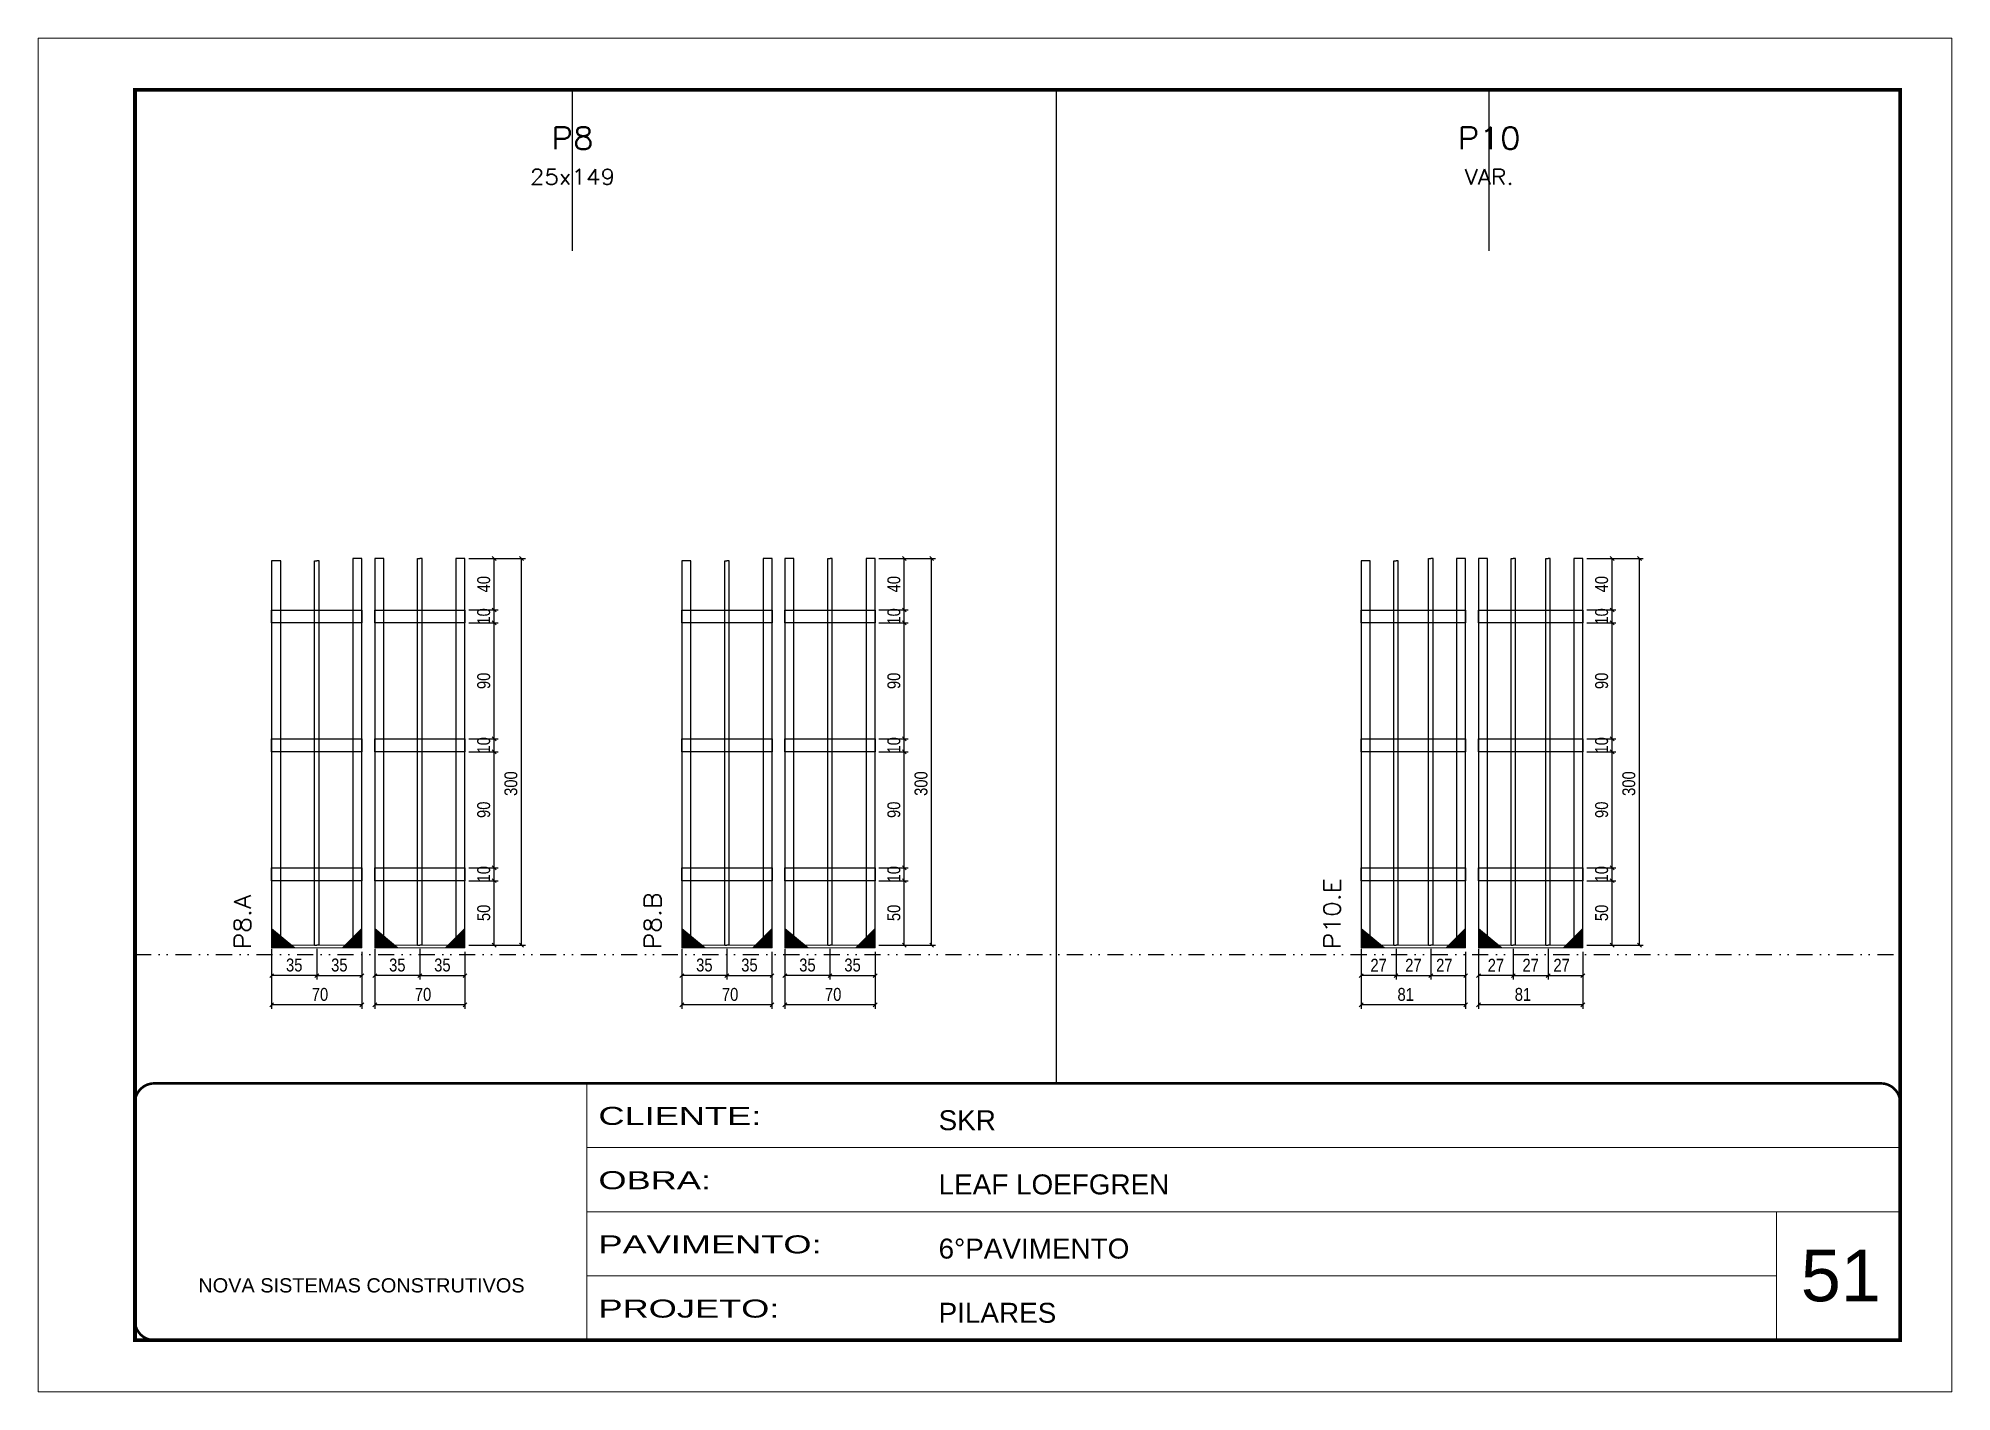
# Model space of a CAD drawing. Extents: x 14400 to 27878, y -21631 to 6985.
# Drawn here: x 17583 to 19068, y -7848 to -6798 of the extents above; entities that cross this region are included whole.
import ezdxf
from ezdxf.enums import TextEntityAlignment as Align

# ---------------------------------------------------------------- set-up
doc = ezdxf.new("R2010")
doc.units = 0
for name, pattern in [('CONTINUO', [0]), ('DASHED', [0.75, 0.5, -0.25]), ('DIVIDE2', [0.625, 0.25, -0.125, 0, -0.125, 0, -0.125]), ('HIDDEN', [0.375, 0.25, -0.125])]:
    doc.linetypes.add(name, pattern=pattern)
for name, color, linetype, lineweight in [('CARIMBO', 255, 'Continuous', 9), ('Folhas', 255, 'Continuous', 9), ('Madeira', 126, 'Continuous', 18), ('Sarr 2.2x7', 40, 'Continuous', 9), ('SARRAFO DE PRESSAO', 251, 'DASHED', 9), ('Texto Seção', 7, 'Continuous', 15)]:
    doc.layers.add(name, color=color, linetype=linetype, lineweight=lineweight)
for name, color, linetype in [('COTA', 241, 'Continuous'), ('Nível', 160, 'Continuous'), ('SARR_2.2x10', 60, 'Continuous'), ('SARR_3.5x7', 81, 'Continuous'), ('SARR_7x7', 40, 'Continuous'), ('Texto de Titulo', 7, 'Continuous'), ('Texto Qtd Sarr', 242, 'Continuous')]:
    doc.layers.add(name, color=color, linetype=linetype)
doc.styles.add('ARIAL', font='arial.ttf')
doc.styles.add('COTA TECNICA', font='techl___.ttf', dxfattribs={"height": 10})
doc.styles.add('REGUA-120', font='ROMANS.shx', dxfattribs={"height": 15})
doc.styles.add('ROMANS', font='romans.shx')
doc.styles.add('Tecnologia', font='')
doc.styles.get('Tecnologia').set_extended_font_data('Forgotten Futurist')
doc.dimstyles.new('PAINEL', dxfattribs={"dimtxt": 10, "dimasz": 3, "dimexe": 3, "dimexo": 3, "dimgap": 3, "dimtad": 1, "dimdec": 1, "dimzin": 12, "dimdsep": 46, "dimtxsty": 'COTA TECNICA', "dimblk1": 'OBLIQUE', "dimblk2": 'OBLIQUE', "dimsah": 1, "dimcen": 0.9, "dimclrd": 4, "dimclre": 4, "dimclrt": 240, "dimadec": 1, "dimazin": 3, "dimtfac": 1, "dimtdec": 1, "dimtmove": 0, "dimatfit": 3, "dimfxl": 1, "dimtolj": 1, "dimtzin": 12, "dimarcsym": 0})

msp = doc.modelspace()

# ---------------------------------------------------------------- texts
at = {"layer": 'CARIMBO', "style": 'ARIAL'}
msp.add_text('51', height=40, dxfattribs=at).set_placement((18951.33, -7778.03))
at = {"layer": 'Texto Seção', "style": 'REGUA-120', "width": 1.1}
for s, p in [('P10.E', (18594.05, -7505)), ('P8.A', (17748.46, -7505)), ('P8.B', (18066.78, -7505))]:
    msp.add_text(s, height=13, rotation=90, dxfattribs=at).set_placement(p)

# ---------------------------------------------------------------- blocks, each defined once
blk = doc.blocks.new('9999999999')
at = {"color": 30, "linetype": 'CONTINUO'}
for p, q in [((98564.6, 34230.2), (98564.6, 34429.4)), ((98564.6, 34379.6), (99584, 34379.6)), ((98564.6, 34329.8), (99488, 34329.8)), ((99584, 34329.8), (99488, 34329.8)), ((99488, 34329.8), (99488, 34230.2)), ((98564.6, 34280), (99488, 34280))]:
    blk.add_line(p, q, dxfattribs=at)
at = {"color": 30, "linetype": 'CONTINUO', "const_width": 2}
blk.add_lwpolyline([(99584, 34230.2), (99584, 34414.4, 0.414214), (99569, 34429.4), (98229, 34429.4, 0.414214), (98214, 34414.4), (98214, 34245.2, 0.414214), (98229, 34230.2), (99584, 34230.2)], format="xyb", dxfattribs=at)
at = {"layer": 'Folhas'}
blk.add_lwpolyline([(98139, 34190.2), (99624, 34190.2), (99624, 35240.2), (98139, 35240.2)], close=True, dxfattribs=at)
at = {"layer": 'Folhas', "color": 30, "const_width": 3}
blk.add_lwpolyline([(98214, 34230.2), (99584, 34230.2), (99584, 35200.2), (98214, 35200.2)], close=True, dxfattribs=at)
at = {"color": 7, "linetype": 'Continuous', "ltscale": 5, "style": 'ARIAL'}
for s, height, p in [('SKR', 15.48, (98837.7, 34393.1)), ('LEAF LOEFGREN', 15.483, (98837.7, 34343.3)), ('6°PAVIMENTO', 15.483, (98837.7, 34293.5)), ('NOVA SISTEMAS CONSTRUTIVOS', 11.059, (98263.2, 34267.2)), ('PILARES', 15.48, (98837.7, 34243.7))]:
    blk.add_text(s, height=height, dxfattribs=at).set_placement(p)
at = {"layer": 'Folhas', "color": 7, "style": 'Tecnologia', "width": 1.5}
for s, p in [('CLIENTE:', (98573.7, 34397.2)), ('OBRA:', (98573.7, 34347.3)), ('PAVIMENTO:', (98573.7, 34297.5)), ('PROJETO:', (98573.7, 34247.7))]:
    blk.add_text(s, height=14, dxfattribs=at).set_placement(p)
blk = doc.blocks.new('_Oblique')
at = {"color": 0, "linetype": 'ByBlock', "lineweight": -2}
blk.add_line((-0.5, -0.5), (0.5, 0.5), dxfattribs=at)
blk = doc.blocks.new('*D3918')
at = {"layer": 'COTA', "color": 4, "lineweight": -2, "transparency": 16777216}
for p, q in [((18232.9, -7506.9), (18232.9, -7551.1)), ((18162.9, -7519.9), (18162.9, -7551.1)), ((18232.9, -7548.1), (18162.9, -7548.1))]:
    blk.add_line(p, q, dxfattribs=at)
at = {"layer": 'Defpoints', "color": 0, "transparency": 16777216}
for p in [(18232.9, -7503.9), (18162.9, -7516.9), (18162.9, -7548.1)]:
    blk.add_point(p, dxfattribs=at)
at = {"layer": 'COTA', "color": 4, "lineweight": -2, "transparency": 16777216, "xscale": 3, "yscale": 3, "zscale": 3, "rotation": 180}
blk.add_blockref('_Oblique', (18162.9, -7548.1), dxfattribs=at)
at = {"layer": 'COTA', "color": 4, "lineweight": -2, "transparency": 16777216, "xscale": 3, "yscale": 3, "zscale": 3}
blk.add_blockref('_Oblique', (18232.9, -7548.1), dxfattribs=at)
at = {"layer": 'COTA', "color": 240, "transparency": 16777216, "insert": (18200.4, -7540), "char_height": 10, "attachment_point": 5, "style": 'COTA TECNICA'}
blk.add_mtext('\\A1;70', dxfattribs=at)
blk = doc.blocks.new('*D3919')
at = {"layer": 'COTA', "color": 4, "lineweight": -2, "transparency": 16777216}
for p, q in [((18235.9, -7451.7), (18258.6, -7451.7)), ((18255.6, -7501.7), (18255.6, -7451.7)), ((18235.9, -7501.7), (18258.6, -7501.7))]:
    blk.add_line(p, q, dxfattribs=at)
at = {"layer": 'Defpoints', "color": 0, "transparency": 16777216}
for p in [(18232.9, -7451.7), (18255.6, -7451.7), (18232.9, -7501.7)]:
    blk.add_point(p, dxfattribs=at)
at = {"layer": 'COTA', "color": 4, "lineweight": -2, "transparency": 16777216, "xscale": 3, "yscale": 3, "zscale": 3}
for p, rotation in [((18255.6, -7451.7), 90), ((18255.6, -7501.7), 270)]:
    blk.add_blockref('_Oblique', p, dxfattribs=dict(at, rotation=rotation))
at = {"layer": 'COTA', "color": 240, "transparency": 16777216, "insert": (18247.5, -7476.7), "char_height": 10, "attachment_point": 5, "rotation": 90, "style": 'COTA TECNICA'}
blk.add_mtext('\\A1;50', dxfattribs=at)
blk = doc.blocks.new('*D3920')
at = {"layer": 'COTA', "color": 4, "lineweight": -2, "transparency": 16777216}
for p, q in [((18235.9, -7441.7), (18258.6, -7441.7)), ((18235.9, -7451.7), (18258.6, -7451.7)), ((18255.6, -7451.7), (18255.6, -7441.7))]:
    blk.add_line(p, q, dxfattribs=at)
at = {"layer": 'Defpoints', "color": 0, "transparency": 16777216}
for p in [(18232.9, -7441.7), (18232.9, -7451.7), (18255.6, -7441.7)]:
    blk.add_point(p, dxfattribs=at)
at = {"layer": 'COTA', "color": 4, "lineweight": -2, "transparency": 16777216, "xscale": 3, "yscale": 3, "zscale": 3}
for p, rotation in [((18255.6, -7441.7), 90), ((18255.6, -7451.7), 270)]:
    blk.add_blockref('_Oblique', p, dxfattribs=dict(at, rotation=rotation))
at = {"layer": 'COTA', "color": 240, "transparency": 16777216, "insert": (18247.5, -7446.7), "char_height": 10, "attachment_point": 5, "rotation": 90, "style": 'COTA TECNICA'}
blk.add_mtext('\\A1;10', dxfattribs=at)
blk = doc.blocks.new('*D3921')
at = {"layer": 'COTA', "color": 4, "lineweight": -2, "transparency": 16777216}
for p, q in [((18235.9, -7351.7), (18258.6, -7351.7)), ((18255.6, -7441.7), (18255.6, -7351.7)), ((18235.9, -7441.7), (18258.6, -7441.7))]:
    blk.add_line(p, q, dxfattribs=at)
at = {"layer": 'Defpoints', "color": 0, "transparency": 16777216}
for p in [(18232.9, -7351.7), (18255.6, -7351.7), (18232.9, -7441.7)]:
    blk.add_point(p, dxfattribs=at)
at = {"layer": 'COTA', "color": 4, "lineweight": -2, "transparency": 16777216, "xscale": 3, "yscale": 3, "zscale": 3}
for p, rotation in [((18255.6, -7351.7), 90), ((18255.6, -7441.7), 270)]:
    blk.add_blockref('_Oblique', p, dxfattribs=dict(at, rotation=rotation))
at = {"layer": 'COTA', "color": 240, "transparency": 16777216, "insert": (18247.5, -7396.7), "char_height": 10, "attachment_point": 5, "rotation": 90, "style": 'COTA TECNICA'}
blk.add_mtext('\\A1;90', dxfattribs=at)
blk = doc.blocks.new('*D3922')
at = {"layer": 'COTA', "color": 4, "lineweight": -2, "transparency": 16777216}
for p, q in [((18235.9, -7341.7), (18258.6, -7341.7)), ((18255.6, -7351.7), (18255.6, -7341.7)), ((18235.9, -7351.7), (18258.6, -7351.7))]:
    blk.add_line(p, q, dxfattribs=at)
at = {"layer": 'Defpoints', "color": 0, "transparency": 16777216}
for p in [(18232.9, -7341.7), (18255.6, -7341.7), (18232.9, -7351.7)]:
    blk.add_point(p, dxfattribs=at)
at = {"layer": 'COTA', "color": 4, "lineweight": -2, "transparency": 16777216, "xscale": 3, "yscale": 3, "zscale": 3}
for p, rotation in [((18255.6, -7341.7), 90), ((18255.6, -7351.7), 270)]:
    blk.add_blockref('_Oblique', p, dxfattribs=dict(at, rotation=rotation))
at = {"layer": 'COTA', "color": 240, "transparency": 16777216, "insert": (18247.5, -7346.7), "char_height": 10, "attachment_point": 5, "rotation": 90, "style": 'COTA TECNICA'}
blk.add_mtext('\\A1;10', dxfattribs=at)
blk = doc.blocks.new('*D3923')
at = {"layer": 'COTA', "color": 4, "lineweight": -2, "transparency": 16777216}
for p, q in [((18235.9, -7201.7), (18279.8, -7201.7)), ((18276.8, -7501.7), (18276.8, -7201.7)), ((18235.9, -7501.7), (18279.8, -7501.7))]:
    blk.add_line(p, q, dxfattribs=at)
at = {"layer": 'Defpoints', "color": 0, "transparency": 16777216}
for p in [(18232.9, -7201.7), (18276.8, -7201.7), (18232.9, -7501.7)]:
    blk.add_point(p, dxfattribs=at)
at = {"layer": 'COTA', "color": 4, "lineweight": -2, "transparency": 16777216, "xscale": 3, "yscale": 3, "zscale": 3}
for p, rotation in [((18276.8, -7201.7), 90), ((18276.8, -7501.7), 270)]:
    blk.add_blockref('_Oblique', p, dxfattribs=dict(at, rotation=rotation))
at = {"layer": 'COTA', "color": 240, "transparency": 16777216, "insert": (18268.6, -7376.4), "char_height": 10, "attachment_point": 5, "rotation": 90, "style": 'COTA TECNICA'}
blk.add_mtext('\\A1;300', dxfattribs=at)
blk = doc.blocks.new('*D3924')
at = {"layer": 'COTA', "color": 4, "lineweight": -2, "transparency": 16777216}
for p, q in [((18152.9, -7506.9), (18152.9, -7551.1)), ((18082.9, -7519.9), (18082.9, -7551.1)), ((18152.9, -7548.1), (18082.9, -7548.1))]:
    blk.add_line(p, q, dxfattribs=at)
at = {"layer": 'Defpoints', "color": 0, "transparency": 16777216}
for p in [(18152.9, -7503.9), (18082.9, -7516.9), (18082.9, -7548.1)]:
    blk.add_point(p, dxfattribs=at)
at = {"layer": 'COTA', "color": 4, "lineweight": -2, "transparency": 16777216, "xscale": 3, "yscale": 3, "zscale": 3, "rotation": 180}
blk.add_blockref('_Oblique', (18082.9, -7548.1), dxfattribs=at)
at = {"layer": 'COTA', "color": 4, "lineweight": -2, "transparency": 16777216, "xscale": 3, "yscale": 3, "zscale": 3}
blk.add_blockref('_Oblique', (18152.9, -7548.1), dxfattribs=at)
at = {"layer": 'COTA', "color": 240, "transparency": 16777216, "insert": (18120.4, -7540), "char_height": 10, "attachment_point": 5, "style": 'COTA TECNICA'}
blk.add_mtext('\\A1;70', dxfattribs=at)
blk = doc.blocks.new('*D3925')
at = {"layer": 'COTA', "color": 4, "lineweight": -2, "transparency": 16777216}
for p, q in [((18082.9, -7504.7), (18082.9, -7528.4)), ((18117.9, -7504.7), (18117.9, -7528.4)), ((18117.9, -7525.4), (18082.9, -7525.4))]:
    blk.add_line(p, q, dxfattribs=at)
at = {"layer": 'Defpoints', "color": 0, "transparency": 16777216}
for p in [(18082.9, -7501.7), (18117.9, -7501.7), (18082.9, -7525.4)]:
    blk.add_point(p, dxfattribs=at)
at = {"layer": 'COTA', "color": 4, "lineweight": -2, "transparency": 16777216, "xscale": 3, "yscale": 3, "zscale": 3, "rotation": 180}
blk.add_blockref('_Oblique', (18082.9, -7525.4), dxfattribs=at)
at = {"layer": 'COTA', "color": 4, "lineweight": -2, "transparency": 16777216, "xscale": 3, "yscale": 3, "zscale": 3}
blk.add_blockref('_Oblique', (18117.9, -7525.4), dxfattribs=at)
at = {"layer": 'COTA', "color": 240, "transparency": 16777216, "insert": (18100.4, -7517.2), "char_height": 10, "attachment_point": 5, "style": 'COTA TECNICA'}
blk.add_mtext('\\A1;35', dxfattribs=at)
blk = doc.blocks.new('*D3926')
at = {"layer": 'COTA', "color": 4, "lineweight": -2, "transparency": 16777216}
for p, q in [((18235.9, -7251.7), (18258.6, -7251.7)), ((18255.6, -7341.7), (18255.6, -7251.7)), ((18235.9, -7341.7), (18258.6, -7341.7))]:
    blk.add_line(p, q, dxfattribs=at)
at = {"layer": 'Defpoints', "color": 0, "transparency": 16777216}
for p in [(18232.9, -7251.7), (18255.6, -7251.7), (18232.9, -7341.7)]:
    blk.add_point(p, dxfattribs=at)
at = {"layer": 'COTA', "color": 4, "lineweight": -2, "transparency": 16777216, "xscale": 3, "yscale": 3, "zscale": 3}
for p, rotation in [((18255.6, -7251.7), 90), ((18255.6, -7341.7), 270)]:
    blk.add_blockref('_Oblique', p, dxfattribs=dict(at, rotation=rotation))
at = {"layer": 'COTA', "color": 240, "transparency": 16777216, "insert": (18247.5, -7296.7), "char_height": 10, "attachment_point": 5, "rotation": 90, "style": 'COTA TECNICA'}
blk.add_mtext('\\A1;90', dxfattribs=at)
blk = doc.blocks.new('*D3927')
at = {"layer": 'COTA', "color": 4, "lineweight": -2, "transparency": 16777216}
for p, q in [((18235.9, -7241.7), (18258.6, -7241.7)), ((18255.6, -7251.7), (18255.6, -7241.7)), ((18235.9, -7251.7), (18258.6, -7251.7))]:
    blk.add_line(p, q, dxfattribs=at)
at = {"layer": 'Defpoints', "color": 0, "transparency": 16777216}
for p in [(18232.9, -7241.7), (18255.6, -7241.7), (18232.9, -7251.7)]:
    blk.add_point(p, dxfattribs=at)
at = {"layer": 'COTA', "color": 4, "lineweight": -2, "transparency": 16777216, "xscale": 3, "yscale": 3, "zscale": 3}
for p, rotation in [((18255.6, -7241.7), 90), ((18255.6, -7251.7), 270)]:
    blk.add_blockref('_Oblique', p, dxfattribs=dict(at, rotation=rotation))
at = {"layer": 'COTA', "color": 240, "transparency": 16777216, "insert": (18247.5, -7246.7), "char_height": 10, "attachment_point": 5, "rotation": 90, "style": 'COTA TECNICA'}
blk.add_mtext('\\A1;10', dxfattribs=at)
blk = doc.blocks.new('*D3928')
at = {"layer": 'COTA', "color": 4, "lineweight": -2, "transparency": 16777216}
for p, q in [((18235.9, -7201.7), (18258.6, -7201.7)), ((18255.6, -7241.7), (18255.6, -7201.7)), ((18235.9, -7241.7), (18258.6, -7241.7))]:
    blk.add_line(p, q, dxfattribs=at)
at = {"layer": 'Defpoints', "color": 0, "transparency": 16777216}
for p in [(18232.9, -7201.7), (18255.6, -7201.7), (18232.9, -7241.7)]:
    blk.add_point(p, dxfattribs=at)
at = {"layer": 'COTA', "color": 4, "lineweight": -2, "transparency": 16777216, "xscale": 3, "yscale": 3, "zscale": 3}
for p, rotation in [((18255.6, -7201.7), 90), ((18255.6, -7241.7), 270)]:
    blk.add_blockref('_Oblique', p, dxfattribs=dict(at, rotation=rotation))
at = {"layer": 'COTA', "color": 240, "transparency": 16777216, "insert": (18247.5, -7221.7), "char_height": 10, "attachment_point": 5, "rotation": 90, "style": 'COTA TECNICA'}
blk.add_mtext('\\A1;40', dxfattribs=at)
blk = doc.blocks.new('*D3929')
at = {"layer": 'COTA', "color": 4, "lineweight": -2, "transparency": 16777216}
for p, q in [((18162.9, -7504.7), (18162.9, -7528.4)), ((18197.9, -7504.7), (18197.9, -7528.4)), ((18197.9, -7525.4), (18162.9, -7525.4))]:
    blk.add_line(p, q, dxfattribs=at)
at = {"layer": 'Defpoints', "color": 0, "transparency": 16777216}
for p in [(18162.9, -7501.7), (18197.9, -7501.7), (18162.9, -7525.4)]:
    blk.add_point(p, dxfattribs=at)
at = {"layer": 'COTA', "color": 4, "lineweight": -2, "transparency": 16777216, "xscale": 3, "yscale": 3, "zscale": 3, "rotation": 180}
blk.add_blockref('_Oblique', (18162.9, -7525.4), dxfattribs=at)
at = {"layer": 'COTA', "color": 4, "lineweight": -2, "transparency": 16777216, "xscale": 3, "yscale": 3, "zscale": 3}
blk.add_blockref('_Oblique', (18197.9, -7525.4), dxfattribs=at)
at = {"layer": 'COTA', "color": 240, "transparency": 16777216, "insert": (18180.4, -7517.2), "char_height": 10, "attachment_point": 5, "style": 'COTA TECNICA'}
blk.add_mtext('\\A1;35', dxfattribs=at)
blk = doc.blocks.new('*D3916')
at = {"layer": 'COTA', "color": 4, "lineweight": -2, "transparency": 16777216}
for p, q in [((18117.9, -7504.7), (18117.9, -7528.4)), ((18152.9, -7506.9), (18152.9, -7528.4)), ((18117.9, -7525.4), (18152.9, -7525.4))]:
    blk.add_line(p, q, dxfattribs=at)
at = {"layer": 'Defpoints', "color": 0, "transparency": 16777216}
for p in [(18117.9, -7501.7), (18152.9, -7503.9), (18152.9, -7525.4)]:
    blk.add_point(p, dxfattribs=at)
at = {"layer": 'COTA', "color": 4, "lineweight": -2, "transparency": 16777216, "xscale": 3, "yscale": 3, "zscale": 3, "rotation": 180}
blk.add_blockref('_Oblique', (18117.9, -7525.4), dxfattribs=at)
at = {"layer": 'COTA', "color": 4, "lineweight": -2, "transparency": 16777216, "xscale": 3, "yscale": 3, "zscale": 3}
blk.add_blockref('_Oblique', (18152.9, -7525.4), dxfattribs=at)
at = {"layer": 'COTA', "color": 240, "transparency": 16777216, "insert": (18135.4, -7517.2), "char_height": 10, "attachment_point": 5, "style": 'COTA TECNICA'}
blk.add_mtext('\\A1;35', dxfattribs=at)
blk = doc.blocks.new('*D3917')
at = {"layer": 'COTA', "color": 4, "lineweight": -2, "transparency": 16777216}
for p, q in [((18197.9, -7504.7), (18197.9, -7528.4)), ((18232.9, -7506.9), (18232.9, -7528.4)), ((18197.9, -7525.4), (18232.9, -7525.4))]:
    blk.add_line(p, q, dxfattribs=at)
at = {"layer": 'Defpoints', "color": 0, "transparency": 16777216}
for p in [(18197.9, -7501.7), (18232.9, -7503.9), (18232.9, -7525.4)]:
    blk.add_point(p, dxfattribs=at)
at = {"layer": 'COTA', "color": 4, "lineweight": -2, "transparency": 16777216, "xscale": 3, "yscale": 3, "zscale": 3, "rotation": 180}
blk.add_blockref('_Oblique', (18197.9, -7525.4), dxfattribs=at)
at = {"layer": 'COTA', "color": 4, "lineweight": -2, "transparency": 16777216, "xscale": 3, "yscale": 3, "zscale": 3}
blk.add_blockref('_Oblique', (18232.9, -7525.4), dxfattribs=at)
at = {"layer": 'COTA', "color": 240, "transparency": 16777216, "insert": (18215.4, -7517.2), "char_height": 10, "attachment_point": 5, "style": 'COTA TECNICA'}
blk.add_mtext('\\A1;35', dxfattribs=at)
blk = doc.blocks.new('titulo1')
at = {"layer": 'Defpoints', "color": 252, "linetype": 'HIDDEN', "ltscale": 2}
blk.add_line((0, 0), (0, 125), dxfattribs=at)
at = {"layer": 'Defpoints', "style": 'ROMANS', "oblique": 15}
blk.add_attdef('FOLHA', text='', height=10, dxfattribs=at).set_placement((0, 15.6), align=Align.MIDDLE_CENTER)
at = {"layer": 'Texto Qtd Sarr', "color": 3, "style": 'ROMANS', "oblique": 15}
for tag, height, p in [('TITULO', 17, (0, 71.4)), ('SEÇÃO', 12, (0, 41.5))]:
    blk.add_attdef(tag, text='', height=height, dxfattribs=at).set_placement(p, align=Align.MIDDLE_CENTER)
blk = doc.blocks.new('*D3930')
at = {"layer": 'COTA', "color": 4, "lineweight": -2, "transparency": 16777216}
for p, q in [((17914.6, -7506.9), (17914.6, -7551.1)), ((17844.6, -7519.9), (17844.6, -7551.1)), ((17914.6, -7548.1), (17844.6, -7548.1))]:
    blk.add_line(p, q, dxfattribs=at)
at = {"layer": 'Defpoints', "color": 0, "transparency": 16777216}
for p in [(17914.6, -7503.9), (17844.6, -7516.9), (17844.6, -7548.1)]:
    blk.add_point(p, dxfattribs=at)
at = {"layer": 'COTA', "color": 4, "lineweight": -2, "transparency": 16777216, "xscale": 3, "yscale": 3, "zscale": 3, "rotation": 180}
blk.add_blockref('_Oblique', (17844.6, -7548.1), dxfattribs=at)
at = {"layer": 'COTA', "color": 4, "lineweight": -2, "transparency": 16777216, "xscale": 3, "yscale": 3, "zscale": 3}
blk.add_blockref('_Oblique', (17914.6, -7548.1), dxfattribs=at)
at = {"layer": 'COTA', "color": 240, "transparency": 16777216, "insert": (17882.1, -7540), "char_height": 10, "attachment_point": 5, "style": 'COTA TECNICA'}
blk.add_mtext('\\A1;70', dxfattribs=at)
blk = doc.blocks.new('*D3931')
at = {"layer": 'COTA', "color": 4, "lineweight": -2, "transparency": 16777216}
for p, q in [((17917.6, -7451.7), (17940.3, -7451.7)), ((17937.3, -7501.7), (17937.3, -7451.7)), ((17917.6, -7501.7), (17940.3, -7501.7))]:
    blk.add_line(p, q, dxfattribs=at)
at = {"layer": 'Defpoints', "color": 0, "transparency": 16777216}
for p in [(17914.6, -7451.7), (17937.3, -7451.7), (17914.6, -7501.7)]:
    blk.add_point(p, dxfattribs=at)
at = {"layer": 'COTA', "color": 4, "lineweight": -2, "transparency": 16777216, "xscale": 3, "yscale": 3, "zscale": 3}
for p, rotation in [((17937.3, -7451.7), 90), ((17937.3, -7501.7), 270)]:
    blk.add_blockref('_Oblique', p, dxfattribs=dict(at, rotation=rotation))
at = {"layer": 'COTA', "color": 240, "transparency": 16777216, "insert": (17929.2, -7476.7), "char_height": 10, "attachment_point": 5, "rotation": 90, "style": 'COTA TECNICA'}
blk.add_mtext('\\A1;50', dxfattribs=at)
blk = doc.blocks.new('*D3932')
at = {"layer": 'COTA', "color": 4, "lineweight": -2, "transparency": 16777216}
for p, q in [((17917.6, -7441.7), (17940.3, -7441.7)), ((17917.6, -7451.7), (17940.3, -7451.7)), ((17937.3, -7451.7), (17937.3, -7441.7))]:
    blk.add_line(p, q, dxfattribs=at)
at = {"layer": 'Defpoints', "color": 0, "transparency": 16777216}
for p in [(17914.6, -7441.7), (17914.6, -7451.7), (17937.3, -7441.7)]:
    blk.add_point(p, dxfattribs=at)
at = {"layer": 'COTA', "color": 4, "lineweight": -2, "transparency": 16777216, "xscale": 3, "yscale": 3, "zscale": 3}
for p, rotation in [((17937.3, -7441.7), 90), ((17937.3, -7451.7), 270)]:
    blk.add_blockref('_Oblique', p, dxfattribs=dict(at, rotation=rotation))
at = {"layer": 'COTA', "color": 240, "transparency": 16777216, "insert": (17929.2, -7446.7), "char_height": 10, "attachment_point": 5, "rotation": 90, "style": 'COTA TECNICA'}
blk.add_mtext('\\A1;10', dxfattribs=at)
blk = doc.blocks.new('*D3933')
at = {"layer": 'COTA', "color": 4, "lineweight": -2, "transparency": 16777216}
for p, q in [((17917.6, -7351.7), (17940.3, -7351.7)), ((17937.3, -7441.7), (17937.3, -7351.7)), ((17917.6, -7441.7), (17940.3, -7441.7))]:
    blk.add_line(p, q, dxfattribs=at)
at = {"layer": 'Defpoints', "color": 0, "transparency": 16777216}
for p in [(17914.6, -7351.7), (17937.3, -7351.7), (17914.6, -7441.7)]:
    blk.add_point(p, dxfattribs=at)
at = {"layer": 'COTA', "color": 4, "lineweight": -2, "transparency": 16777216, "xscale": 3, "yscale": 3, "zscale": 3}
for p, rotation in [((17937.3, -7351.7), 90), ((17937.3, -7441.7), 270)]:
    blk.add_blockref('_Oblique', p, dxfattribs=dict(at, rotation=rotation))
at = {"layer": 'COTA', "color": 240, "transparency": 16777216, "insert": (17929.2, -7396.7), "char_height": 10, "attachment_point": 5, "rotation": 90, "style": 'COTA TECNICA'}
blk.add_mtext('\\A1;90', dxfattribs=at)
blk = doc.blocks.new('*D3934')
at = {"layer": 'COTA', "color": 4, "lineweight": -2, "transparency": 16777216}
for p, q in [((17917.6, -7341.7), (17940.3, -7341.7)), ((17937.3, -7351.7), (17937.3, -7341.7)), ((17917.6, -7351.7), (17940.3, -7351.7))]:
    blk.add_line(p, q, dxfattribs=at)
at = {"layer": 'Defpoints', "color": 0, "transparency": 16777216}
for p in [(17914.6, -7341.7), (17937.3, -7341.7), (17914.6, -7351.7)]:
    blk.add_point(p, dxfattribs=at)
at = {"layer": 'COTA', "color": 4, "lineweight": -2, "transparency": 16777216, "xscale": 3, "yscale": 3, "zscale": 3}
for p, rotation in [((17937.3, -7341.7), 90), ((17937.3, -7351.7), 270)]:
    blk.add_blockref('_Oblique', p, dxfattribs=dict(at, rotation=rotation))
at = {"layer": 'COTA', "color": 240, "transparency": 16777216, "insert": (17929.2, -7346.7), "char_height": 10, "attachment_point": 5, "rotation": 90, "style": 'COTA TECNICA'}
blk.add_mtext('\\A1;10', dxfattribs=at)
blk = doc.blocks.new('*D3935')
at = {"layer": 'COTA', "color": 4, "lineweight": -2, "transparency": 16777216}
for p, q in [((17917.6, -7201.7), (17961.5, -7201.7)), ((17958.5, -7501.7), (17958.5, -7201.7)), ((17917.6, -7501.7), (17961.5, -7501.7))]:
    blk.add_line(p, q, dxfattribs=at)
at = {"layer": 'Defpoints', "color": 0, "transparency": 16777216}
for p in [(17914.6, -7201.7), (17958.5, -7201.7), (17914.6, -7501.7)]:
    blk.add_point(p, dxfattribs=at)
at = {"layer": 'COTA', "color": 4, "lineweight": -2, "transparency": 16777216, "xscale": 3, "yscale": 3, "zscale": 3}
for p, rotation in [((17958.5, -7201.7), 90), ((17958.5, -7501.7), 270)]:
    blk.add_blockref('_Oblique', p, dxfattribs=dict(at, rotation=rotation))
at = {"layer": 'COTA', "color": 240, "transparency": 16777216, "insert": (17950.3, -7376.4), "char_height": 10, "attachment_point": 5, "rotation": 90, "style": 'COTA TECNICA'}
blk.add_mtext('\\A1;300', dxfattribs=at)
blk = doc.blocks.new('*D3936')
at = {"layer": 'COTA', "color": 4, "lineweight": -2, "transparency": 16777216}
for p, q in [((17834.6, -7506.9), (17834.6, -7551.1)), ((17764.6, -7519.9), (17764.6, -7551.1)), ((17834.6, -7548.1), (17764.6, -7548.1))]:
    blk.add_line(p, q, dxfattribs=at)
at = {"layer": 'Defpoints', "color": 0, "transparency": 16777216}
for p in [(17834.6, -7503.9), (17764.6, -7516.9), (17764.6, -7548.1)]:
    blk.add_point(p, dxfattribs=at)
at = {"layer": 'COTA', "color": 4, "lineweight": -2, "transparency": 16777216, "xscale": 3, "yscale": 3, "zscale": 3, "rotation": 180}
blk.add_blockref('_Oblique', (17764.6, -7548.1), dxfattribs=at)
at = {"layer": 'COTA', "color": 4, "lineweight": -2, "transparency": 16777216, "xscale": 3, "yscale": 3, "zscale": 3}
blk.add_blockref('_Oblique', (17834.6, -7548.1), dxfattribs=at)
at = {"layer": 'COTA', "color": 240, "transparency": 16777216, "insert": (17802.1, -7540), "char_height": 10, "attachment_point": 5, "style": 'COTA TECNICA'}
blk.add_mtext('\\A1;70', dxfattribs=at)
blk = doc.blocks.new('*D3937')
at = {"layer": 'COTA', "color": 4, "lineweight": -2, "transparency": 16777216}
for p, q in [((17764.6, -7504.7), (17764.6, -7528.4)), ((17799.6, -7504.7), (17799.6, -7528.4)), ((17799.6, -7525.4), (17764.6, -7525.4))]:
    blk.add_line(p, q, dxfattribs=at)
at = {"layer": 'Defpoints', "color": 0, "transparency": 16777216}
for p in [(17764.6, -7501.7), (17799.6, -7501.7), (17764.6, -7525.4)]:
    blk.add_point(p, dxfattribs=at)
at = {"layer": 'COTA', "color": 4, "lineweight": -2, "transparency": 16777216, "xscale": 3, "yscale": 3, "zscale": 3, "rotation": 180}
blk.add_blockref('_Oblique', (17764.6, -7525.4), dxfattribs=at)
at = {"layer": 'COTA', "color": 4, "lineweight": -2, "transparency": 16777216, "xscale": 3, "yscale": 3, "zscale": 3}
blk.add_blockref('_Oblique', (17799.6, -7525.4), dxfattribs=at)
at = {"layer": 'COTA', "color": 240, "transparency": 16777216, "insert": (17782.1, -7517.2), "char_height": 10, "attachment_point": 5, "style": 'COTA TECNICA'}
blk.add_mtext('\\A1;35', dxfattribs=at)
blk = doc.blocks.new('*D3938')
at = {"layer": 'COTA', "color": 4, "lineweight": -2, "transparency": 16777216}
for p, q in [((17917.6, -7251.7), (17940.3, -7251.7)), ((17937.3, -7341.7), (17937.3, -7251.7)), ((17917.6, -7341.7), (17940.3, -7341.7))]:
    blk.add_line(p, q, dxfattribs=at)
at = {"layer": 'Defpoints', "color": 0, "transparency": 16777216}
for p in [(17914.6, -7251.7), (17937.3, -7251.7), (17914.6, -7341.7)]:
    blk.add_point(p, dxfattribs=at)
at = {"layer": 'COTA', "color": 4, "lineweight": -2, "transparency": 16777216, "xscale": 3, "yscale": 3, "zscale": 3}
for p, rotation in [((17937.3, -7251.7), 90), ((17937.3, -7341.7), 270)]:
    blk.add_blockref('_Oblique', p, dxfattribs=dict(at, rotation=rotation))
at = {"layer": 'COTA', "color": 240, "transparency": 16777216, "insert": (17929.2, -7296.7), "char_height": 10, "attachment_point": 5, "rotation": 90, "style": 'COTA TECNICA'}
blk.add_mtext('\\A1;90', dxfattribs=at)
blk = doc.blocks.new('*D3939')
at = {"layer": 'COTA', "color": 4, "lineweight": -2, "transparency": 16777216}
for p, q in [((17917.6, -7241.7), (17940.3, -7241.7)), ((17937.3, -7251.7), (17937.3, -7241.7)), ((17917.6, -7251.7), (17940.3, -7251.7))]:
    blk.add_line(p, q, dxfattribs=at)
at = {"layer": 'Defpoints', "color": 0, "transparency": 16777216}
for p in [(17914.6, -7241.7), (17937.3, -7241.7), (17914.6, -7251.7)]:
    blk.add_point(p, dxfattribs=at)
at = {"layer": 'COTA', "color": 4, "lineweight": -2, "transparency": 16777216, "xscale": 3, "yscale": 3, "zscale": 3}
for p, rotation in [((17937.3, -7241.7), 90), ((17937.3, -7251.7), 270)]:
    blk.add_blockref('_Oblique', p, dxfattribs=dict(at, rotation=rotation))
at = {"layer": 'COTA', "color": 240, "transparency": 16777216, "insert": (17929.2, -7246.7), "char_height": 10, "attachment_point": 5, "rotation": 90, "style": 'COTA TECNICA'}
blk.add_mtext('\\A1;10', dxfattribs=at)
blk = doc.blocks.new('*D3940')
at = {"layer": 'COTA', "color": 4, "lineweight": -2, "transparency": 16777216}
for p, q in [((17917.6, -7201.7), (17940.3, -7201.7)), ((17937.3, -7241.7), (17937.3, -7201.7)), ((17917.6, -7241.7), (17940.3, -7241.7))]:
    blk.add_line(p, q, dxfattribs=at)
at = {"layer": 'Defpoints', "color": 0, "transparency": 16777216}
for p in [(17914.6, -7201.7), (17937.3, -7201.7), (17914.6, -7241.7)]:
    blk.add_point(p, dxfattribs=at)
at = {"layer": 'COTA', "color": 4, "lineweight": -2, "transparency": 16777216, "xscale": 3, "yscale": 3, "zscale": 3}
for p, rotation in [((17937.3, -7201.7), 90), ((17937.3, -7241.7), 270)]:
    blk.add_blockref('_Oblique', p, dxfattribs=dict(at, rotation=rotation))
at = {"layer": 'COTA', "color": 240, "transparency": 16777216, "insert": (17929.2, -7221.7), "char_height": 10, "attachment_point": 5, "rotation": 90, "style": 'COTA TECNICA'}
blk.add_mtext('\\A1;40', dxfattribs=at)
blk = doc.blocks.new('*D3941')
at = {"layer": 'COTA', "color": 4, "lineweight": -2, "transparency": 16777216}
for p, q in [((17844.6, -7504.7), (17844.6, -7528.4)), ((17879.6, -7504.7), (17879.6, -7528.4)), ((17879.6, -7525.4), (17844.6, -7525.4))]:
    blk.add_line(p, q, dxfattribs=at)
at = {"layer": 'Defpoints', "color": 0, "transparency": 16777216}
for p in [(17844.6, -7501.7), (17879.6, -7501.7), (17844.6, -7525.4)]:
    blk.add_point(p, dxfattribs=at)
at = {"layer": 'COTA', "color": 4, "lineweight": -2, "transparency": 16777216, "xscale": 3, "yscale": 3, "zscale": 3, "rotation": 180}
blk.add_blockref('_Oblique', (17844.6, -7525.4), dxfattribs=at)
at = {"layer": 'COTA', "color": 4, "lineweight": -2, "transparency": 16777216, "xscale": 3, "yscale": 3, "zscale": 3}
blk.add_blockref('_Oblique', (17879.6, -7525.4), dxfattribs=at)
at = {"layer": 'COTA', "color": 240, "transparency": 16777216, "insert": (17862.1, -7517.2), "char_height": 10, "attachment_point": 5, "style": 'COTA TECNICA'}
blk.add_mtext('\\A1;35', dxfattribs=at)
blk = doc.blocks.new('*D3942')
at = {"layer": 'COTA', "color": 4, "lineweight": -2, "transparency": 16777216}
for p, q in [((17799.6, -7504.7), (17799.6, -7528.4)), ((17834.6, -7506.9), (17834.6, -7528.4)), ((17799.6, -7525.4), (17834.6, -7525.4))]:
    blk.add_line(p, q, dxfattribs=at)
at = {"layer": 'Defpoints', "color": 0, "transparency": 16777216}
for p in [(17799.6, -7501.7), (17834.6, -7503.9), (17834.6, -7525.4)]:
    blk.add_point(p, dxfattribs=at)
at = {"layer": 'COTA', "color": 4, "lineweight": -2, "transparency": 16777216, "xscale": 3, "yscale": 3, "zscale": 3, "rotation": 180}
blk.add_blockref('_Oblique', (17799.6, -7525.4), dxfattribs=at)
at = {"layer": 'COTA', "color": 4, "lineweight": -2, "transparency": 16777216, "xscale": 3, "yscale": 3, "zscale": 3}
blk.add_blockref('_Oblique', (17834.6, -7525.4), dxfattribs=at)
at = {"layer": 'COTA', "color": 240, "transparency": 16777216, "insert": (17817.1, -7517.2), "char_height": 10, "attachment_point": 5, "style": 'COTA TECNICA'}
blk.add_mtext('\\A1;35', dxfattribs=at)
blk = doc.blocks.new('*D3943')
at = {"layer": 'COTA', "color": 4, "lineweight": -2, "transparency": 16777216}
for p, q in [((17879.6, -7504.7), (17879.6, -7528.4)), ((17914.6, -7506.9), (17914.6, -7528.4)), ((17879.6, -7525.4), (17914.6, -7525.4))]:
    blk.add_line(p, q, dxfattribs=at)
at = {"layer": 'Defpoints', "color": 0, "transparency": 16777216}
for p in [(17879.6, -7501.7), (17914.6, -7503.9), (17914.6, -7525.4)]:
    blk.add_point(p, dxfattribs=at)
at = {"layer": 'COTA', "color": 4, "lineweight": -2, "transparency": 16777216, "xscale": 3, "yscale": 3, "zscale": 3, "rotation": 180}
blk.add_blockref('_Oblique', (17879.6, -7525.4), dxfattribs=at)
at = {"layer": 'COTA', "color": 4, "lineweight": -2, "transparency": 16777216, "xscale": 3, "yscale": 3, "zscale": 3}
blk.add_blockref('_Oblique', (17914.6, -7525.4), dxfattribs=at)
at = {"layer": 'COTA', "color": 240, "transparency": 16777216, "insert": (17897.1, -7517.2), "char_height": 10, "attachment_point": 5, "style": 'COTA TECNICA'}
blk.add_mtext('\\A1;35', dxfattribs=at)
blk = doc.blocks.new('*D4004')
at = {"layer": 'COTA', "color": 4, "lineweight": -2, "transparency": 16777216}
for p, q in [((18701.2, -7519.9), (18701.2, -7551.1)), ((18782.2, -7519.9), (18782.2, -7551.1)), ((18782.2, -7548.1), (18701.2, -7548.1))]:
    blk.add_line(p, q, dxfattribs=at)
at = {"layer": 'Defpoints', "color": 0, "transparency": 16777216}
for p in [(18701.2, -7516.9), (18782.2, -7516.9), (18701.2, -7548.1)]:
    blk.add_point(p, dxfattribs=at)
at = {"layer": 'COTA', "color": 4, "lineweight": -2, "transparency": 16777216, "xscale": 3, "yscale": 3, "zscale": 3, "rotation": 180}
blk.add_blockref('_Oblique', (18701.2, -7548.1), dxfattribs=at)
at = {"layer": 'COTA', "color": 4, "lineweight": -2, "transparency": 16777216, "xscale": 3, "yscale": 3, "zscale": 3}
blk.add_blockref('_Oblique', (18782.2, -7548.1), dxfattribs=at)
at = {"layer": 'COTA', "color": 240, "transparency": 16777216, "insert": (18735.7, -7540), "char_height": 10, "attachment_point": 5, "style": 'COTA TECNICA'}
blk.add_mtext('\\A1;81', dxfattribs=at)
blk = doc.blocks.new('*D4005')
at = {"layer": 'COTA', "color": 4, "lineweight": -2, "transparency": 16777216}
for p, q in [((18785.2, -7451.7), (18807.9, -7451.7)), ((18804.9, -7501.7), (18804.9, -7451.7)), ((18785.2, -7501.7), (18807.9, -7501.7))]:
    blk.add_line(p, q, dxfattribs=at)
at = {"layer": 'Defpoints', "color": 0, "transparency": 16777216}
for p in [(18782.2, -7451.7), (18804.9, -7451.7), (18782.2, -7501.7)]:
    blk.add_point(p, dxfattribs=at)
at = {"layer": 'COTA', "color": 4, "lineweight": -2, "transparency": 16777216, "xscale": 3, "yscale": 3, "zscale": 3}
for p, rotation in [((18804.9, -7451.7), 90), ((18804.9, -7501.7), 270)]:
    blk.add_blockref('_Oblique', p, dxfattribs=dict(at, rotation=rotation))
at = {"layer": 'COTA', "color": 240, "transparency": 16777216, "insert": (18796.8, -7476.7), "char_height": 10, "attachment_point": 5, "rotation": 90, "style": 'COTA TECNICA'}
blk.add_mtext('\\A1;50', dxfattribs=at)
blk = doc.blocks.new('*D4006')
at = {"layer": 'COTA', "color": 4, "lineweight": -2, "transparency": 16777216}
for p, q in [((18785.2, -7441.7), (18807.9, -7441.7)), ((18785.2, -7451.7), (18807.9, -7451.7)), ((18804.9, -7451.7), (18804.9, -7441.7))]:
    blk.add_line(p, q, dxfattribs=at)
at = {"layer": 'Defpoints', "color": 0, "transparency": 16777216}
for p in [(18782.2, -7441.7), (18782.2, -7451.7), (18804.9, -7441.7)]:
    blk.add_point(p, dxfattribs=at)
at = {"layer": 'COTA', "color": 4, "lineweight": -2, "transparency": 16777216, "xscale": 3, "yscale": 3, "zscale": 3}
for p, rotation in [((18804.9, -7441.7), 90), ((18804.9, -7451.7), 270)]:
    blk.add_blockref('_Oblique', p, dxfattribs=dict(at, rotation=rotation))
at = {"layer": 'COTA', "color": 240, "transparency": 16777216, "insert": (18796.8, -7446.7), "char_height": 10, "attachment_point": 5, "rotation": 90, "style": 'COTA TECNICA'}
blk.add_mtext('\\A1;10', dxfattribs=at)
blk = doc.blocks.new('*D4007')
at = {"layer": 'COTA', "color": 4, "lineweight": -2, "transparency": 16777216}
for p, q in [((18785.2, -7351.7), (18807.9, -7351.7)), ((18804.9, -7441.7), (18804.9, -7351.7)), ((18785.2, -7441.7), (18807.9, -7441.7))]:
    blk.add_line(p, q, dxfattribs=at)
at = {"layer": 'Defpoints', "color": 0, "transparency": 16777216}
for p in [(18782.2, -7351.7), (18804.9, -7351.7), (18782.2, -7441.7)]:
    blk.add_point(p, dxfattribs=at)
at = {"layer": 'COTA', "color": 4, "lineweight": -2, "transparency": 16777216, "xscale": 3, "yscale": 3, "zscale": 3}
for p, rotation in [((18804.9, -7351.7), 90), ((18804.9, -7441.7), 270)]:
    blk.add_blockref('_Oblique', p, dxfattribs=dict(at, rotation=rotation))
at = {"layer": 'COTA', "color": 240, "transparency": 16777216, "insert": (18796.8, -7396.7), "char_height": 10, "attachment_point": 5, "rotation": 90, "style": 'COTA TECNICA'}
blk.add_mtext('\\A1;90', dxfattribs=at)
blk = doc.blocks.new('*D4008')
at = {"layer": 'COTA', "color": 4, "lineweight": -2, "transparency": 16777216}
for p, q in [((18785.2, -7341.7), (18807.9, -7341.7)), ((18804.9, -7351.7), (18804.9, -7341.7)), ((18785.2, -7351.7), (18807.9, -7351.7))]:
    blk.add_line(p, q, dxfattribs=at)
at = {"layer": 'Defpoints', "color": 0, "transparency": 16777216}
for p in [(18782.2, -7341.7), (18804.9, -7341.7), (18782.2, -7351.7)]:
    blk.add_point(p, dxfattribs=at)
at = {"layer": 'COTA', "color": 4, "lineweight": -2, "transparency": 16777216, "xscale": 3, "yscale": 3, "zscale": 3}
for p, rotation in [((18804.9, -7341.7), 90), ((18804.9, -7351.7), 270)]:
    blk.add_blockref('_Oblique', p, dxfattribs=dict(at, rotation=rotation))
at = {"layer": 'COTA', "color": 240, "transparency": 16777216, "insert": (18796.8, -7346.7), "char_height": 10, "attachment_point": 5, "rotation": 90, "style": 'COTA TECNICA'}
blk.add_mtext('\\A1;10', dxfattribs=at)
blk = doc.blocks.new('*D4009')
at = {"layer": 'COTA', "color": 4, "lineweight": -2, "transparency": 16777216}
for p, q in [((18785.2, -7201.7), (18829.1, -7201.7)), ((18826.1, -7501.7), (18826.1, -7201.7)), ((18785.2, -7501.7), (18829.1, -7501.7))]:
    blk.add_line(p, q, dxfattribs=at)
at = {"layer": 'Defpoints', "color": 0, "transparency": 16777216}
for p in [(18782.2, -7201.7), (18826.1, -7201.7), (18782.2, -7501.7)]:
    blk.add_point(p, dxfattribs=at)
at = {"layer": 'COTA', "color": 4, "lineweight": -2, "transparency": 16777216, "xscale": 3, "yscale": 3, "zscale": 3}
for p, rotation in [((18826.1, -7201.7), 90), ((18826.1, -7501.7), 270)]:
    blk.add_blockref('_Oblique', p, dxfattribs=dict(at, rotation=rotation))
at = {"layer": 'COTA', "color": 240, "transparency": 16777216, "insert": (18817.9, -7376.4), "char_height": 10, "attachment_point": 5, "rotation": 90, "style": 'COTA TECNICA'}
blk.add_mtext('\\A1;300', dxfattribs=at)
blk = doc.blocks.new('*D4010')
at = {"layer": 'COTA', "color": 4, "lineweight": -2, "transparency": 16777216}
for p, q in [((18610.2, -7519.9), (18610.2, -7551.1)), ((18691.2, -7519.9), (18691.2, -7551.1)), ((18691.2, -7548.1), (18610.2, -7548.1))]:
    blk.add_line(p, q, dxfattribs=at)
at = {"layer": 'Defpoints', "color": 0, "transparency": 16777216}
for p in [(18610.2, -7516.9), (18691.2, -7516.9), (18610.2, -7548.1)]:
    blk.add_point(p, dxfattribs=at)
at = {"layer": 'COTA', "color": 4, "lineweight": -2, "transparency": 16777216, "xscale": 3, "yscale": 3, "zscale": 3, "rotation": 180}
blk.add_blockref('_Oblique', (18610.2, -7548.1), dxfattribs=at)
at = {"layer": 'COTA', "color": 4, "lineweight": -2, "transparency": 16777216, "xscale": 3, "yscale": 3, "zscale": 3}
blk.add_blockref('_Oblique', (18691.2, -7548.1), dxfattribs=at)
at = {"layer": 'COTA', "color": 240, "transparency": 16777216, "insert": (18644.7, -7540), "char_height": 10, "attachment_point": 5, "style": 'COTA TECNICA'}
blk.add_mtext('\\A1;81', dxfattribs=at)
blk = doc.blocks.new('*D4011')
at = {"layer": 'COTA', "color": 4, "lineweight": -2, "transparency": 16777216}
for p, q in [((18610.2, -7504.7), (18610.2, -7528.4)), ((18637.2, -7504.7), (18637.2, -7528.4)), ((18637.2, -7525.4), (18610.2, -7525.4))]:
    blk.add_line(p, q, dxfattribs=at)
at = {"layer": 'Defpoints', "color": 0, "transparency": 16777216}
for p in [(18610.2, -7501.7), (18637.2, -7501.7), (18610.2, -7525.4)]:
    blk.add_point(p, dxfattribs=at)
at = {"layer": 'COTA', "color": 4, "lineweight": -2, "transparency": 16777216, "xscale": 3, "yscale": 3, "zscale": 3, "rotation": 180}
blk.add_blockref('_Oblique', (18610.2, -7525.4), dxfattribs=at)
at = {"layer": 'COTA', "color": 4, "lineweight": -2, "transparency": 16777216, "xscale": 3, "yscale": 3, "zscale": 3}
blk.add_blockref('_Oblique', (18637.2, -7525.4), dxfattribs=at)
at = {"layer": 'COTA', "color": 240, "transparency": 16777216, "insert": (18623.7, -7517.3), "char_height": 10, "attachment_point": 5, "style": 'COTA TECNICA'}
blk.add_mtext('\\A1;27', dxfattribs=at)
blk = doc.blocks.new('*D4012')
at = {"layer": 'COTA', "color": 4, "lineweight": -2, "transparency": 16777216}
for p, q in [((18664.2, -7504.7), (18664.2, -7528.4)), ((18691.2, -7506.9), (18691.2, -7528.4)), ((18664.2, -7525.4), (18691.2, -7525.4))]:
    blk.add_line(p, q, dxfattribs=at)
at = {"layer": 'Defpoints', "color": 0, "transparency": 16777216}
for p in [(18664.2, -7501.7), (18691.2, -7503.9), (18691.2, -7525.4)]:
    blk.add_point(p, dxfattribs=at)
at = {"layer": 'COTA', "color": 4, "lineweight": -2, "transparency": 16777216, "xscale": 3, "yscale": 3, "zscale": 3, "rotation": 180}
blk.add_blockref('_Oblique', (18664.2, -7525.4), dxfattribs=at)
at = {"layer": 'COTA', "color": 4, "lineweight": -2, "transparency": 16777216, "xscale": 3, "yscale": 3, "zscale": 3}
blk.add_blockref('_Oblique', (18691.2, -7525.4), dxfattribs=at)
at = {"layer": 'COTA', "color": 240, "transparency": 16777216, "insert": (18674.7, -7517.3), "char_height": 10, "attachment_point": 5, "style": 'COTA TECNICA'}
blk.add_mtext('\\A1;27', dxfattribs=at)
blk = doc.blocks.new('*D4013')
at = {"layer": 'COTA', "color": 4, "lineweight": -2, "transparency": 16777216}
for p, q in [((18637.2, -7504.7), (18637.2, -7528.4)), ((18664.2, -7504.7), (18664.2, -7528.4)), ((18637.2, -7525.4), (18664.2, -7525.4))]:
    blk.add_line(p, q, dxfattribs=at)
at = {"layer": 'Defpoints', "color": 0, "transparency": 16777216}
for p in [(18637.2, -7501.7), (18664.2, -7501.7), (18664.2, -7525.4)]:
    blk.add_point(p, dxfattribs=at)
at = {"layer": 'COTA', "color": 4, "lineweight": -2, "transparency": 16777216, "xscale": 3, "yscale": 3, "zscale": 3, "rotation": 180}
blk.add_blockref('_Oblique', (18637.2, -7525.4), dxfattribs=at)
at = {"layer": 'COTA', "color": 4, "lineweight": -2, "transparency": 16777216, "xscale": 3, "yscale": 3, "zscale": 3}
blk.add_blockref('_Oblique', (18664.2, -7525.4), dxfattribs=at)
at = {"layer": 'COTA', "color": 240, "transparency": 16777216, "insert": (18650.7, -7517.3), "char_height": 10, "attachment_point": 5, "style": 'COTA TECNICA'}
blk.add_mtext('\\A1;27', dxfattribs=at)
blk = doc.blocks.new('*D4014')
at = {"layer": 'COTA', "color": 4, "lineweight": -2, "transparency": 16777216}
for p, q in [((18785.2, -7251.7), (18807.9, -7251.7)), ((18804.9, -7341.7), (18804.9, -7251.7)), ((18785.2, -7341.7), (18807.9, -7341.7))]:
    blk.add_line(p, q, dxfattribs=at)
at = {"layer": 'Defpoints', "color": 0, "transparency": 16777216}
for p in [(18782.2, -7251.7), (18804.9, -7251.7), (18782.2, -7341.7)]:
    blk.add_point(p, dxfattribs=at)
at = {"layer": 'COTA', "color": 4, "lineweight": -2, "transparency": 16777216, "xscale": 3, "yscale": 3, "zscale": 3}
for p, rotation in [((18804.9, -7251.7), 90), ((18804.9, -7341.7), 270)]:
    blk.add_blockref('_Oblique', p, dxfattribs=dict(at, rotation=rotation))
at = {"layer": 'COTA', "color": 240, "transparency": 16777216, "insert": (18796.8, -7296.7), "char_height": 10, "attachment_point": 5, "rotation": 90, "style": 'COTA TECNICA'}
blk.add_mtext('\\A1;90', dxfattribs=at)
blk = doc.blocks.new('*D4015')
at = {"layer": 'COTA', "color": 4, "lineweight": -2, "transparency": 16777216}
for p, q in [((18785.2, -7241.7), (18807.9, -7241.7)), ((18804.9, -7251.7), (18804.9, -7241.7)), ((18785.2, -7251.7), (18807.9, -7251.7))]:
    blk.add_line(p, q, dxfattribs=at)
at = {"layer": 'Defpoints', "color": 0, "transparency": 16777216}
for p in [(18782.2, -7241.7), (18804.9, -7241.7), (18782.2, -7251.7)]:
    blk.add_point(p, dxfattribs=at)
at = {"layer": 'COTA', "color": 4, "lineweight": -2, "transparency": 16777216, "xscale": 3, "yscale": 3, "zscale": 3}
for p, rotation in [((18804.9, -7241.7), 90), ((18804.9, -7251.7), 270)]:
    blk.add_blockref('_Oblique', p, dxfattribs=dict(at, rotation=rotation))
at = {"layer": 'COTA', "color": 240, "transparency": 16777216, "insert": (18796.8, -7246.7), "char_height": 10, "attachment_point": 5, "rotation": 90, "style": 'COTA TECNICA'}
blk.add_mtext('\\A1;10', dxfattribs=at)
blk = doc.blocks.new('*D4016')
at = {"layer": 'COTA', "color": 4, "lineweight": -2, "transparency": 16777216}
for p, q in [((18785.2, -7201.7), (18807.9, -7201.7)), ((18804.9, -7241.7), (18804.9, -7201.7)), ((18785.2, -7241.7), (18807.9, -7241.7))]:
    blk.add_line(p, q, dxfattribs=at)
at = {"layer": 'Defpoints', "color": 0, "transparency": 16777216}
for p in [(18782.2, -7201.7), (18804.9, -7201.7), (18782.2, -7241.7)]:
    blk.add_point(p, dxfattribs=at)
at = {"layer": 'COTA', "color": 4, "lineweight": -2, "transparency": 16777216, "xscale": 3, "yscale": 3, "zscale": 3}
for p, rotation in [((18804.9, -7201.7), 90), ((18804.9, -7241.7), 270)]:
    blk.add_blockref('_Oblique', p, dxfattribs=dict(at, rotation=rotation))
at = {"layer": 'COTA', "color": 240, "transparency": 16777216, "insert": (18796.8, -7221.7), "char_height": 10, "attachment_point": 5, "rotation": 90, "style": 'COTA TECNICA'}
blk.add_mtext('\\A1;40', dxfattribs=at)
blk = doc.blocks.new('*D4017')
at = {"layer": 'COTA', "color": 4, "lineweight": -2, "transparency": 16777216}
for p, q in [((18701.2, -7504.7), (18701.2, -7528.4)), ((18728.2, -7504.7), (18728.2, -7528.4)), ((18728.2, -7525.4), (18701.2, -7525.4))]:
    blk.add_line(p, q, dxfattribs=at)
at = {"layer": 'Defpoints', "color": 0, "transparency": 16777216}
for p in [(18701.2, -7501.7), (18728.2, -7501.7), (18701.2, -7525.4)]:
    blk.add_point(p, dxfattribs=at)
at = {"layer": 'COTA', "color": 4, "lineweight": -2, "transparency": 16777216, "xscale": 3, "yscale": 3, "zscale": 3, "rotation": 180}
blk.add_blockref('_Oblique', (18701.2, -7525.4), dxfattribs=at)
at = {"layer": 'COTA', "color": 4, "lineweight": -2, "transparency": 16777216, "xscale": 3, "yscale": 3, "zscale": 3}
blk.add_blockref('_Oblique', (18728.2, -7525.4), dxfattribs=at)
at = {"layer": 'COTA', "color": 240, "transparency": 16777216, "insert": (18714.7, -7517.3), "char_height": 10, "attachment_point": 5, "style": 'COTA TECNICA'}
blk.add_mtext('\\A1;27', dxfattribs=at)
blk = doc.blocks.new('*D4018')
at = {"layer": 'COTA', "color": 4, "lineweight": -2, "transparency": 16777216}
for p, q in [((18755.2, -7504.7), (18755.2, -7528.4)), ((18782.2, -7506.9), (18782.2, -7528.4)), ((18755.2, -7525.4), (18782.2, -7525.4))]:
    blk.add_line(p, q, dxfattribs=at)
at = {"layer": 'Defpoints', "color": 0, "transparency": 16777216}
for p in [(18755.2, -7501.7), (18782.2, -7503.9), (18782.2, -7525.4)]:
    blk.add_point(p, dxfattribs=at)
at = {"layer": 'COTA', "color": 4, "lineweight": -2, "transparency": 16777216, "xscale": 3, "yscale": 3, "zscale": 3, "rotation": 180}
blk.add_blockref('_Oblique', (18755.2, -7525.4), dxfattribs=at)
at = {"layer": 'COTA', "color": 4, "lineweight": -2, "transparency": 16777216, "xscale": 3, "yscale": 3, "zscale": 3}
blk.add_blockref('_Oblique', (18782.2, -7525.4), dxfattribs=at)
at = {"layer": 'COTA', "color": 240, "transparency": 16777216, "insert": (18765.7, -7517.3), "char_height": 10, "attachment_point": 5, "style": 'COTA TECNICA'}
blk.add_mtext('\\A1;27', dxfattribs=at)
blk = doc.blocks.new('*D4019')
at = {"layer": 'COTA', "color": 4, "lineweight": -2, "transparency": 16777216}
for p, q in [((18728.2, -7504.7), (18728.2, -7528.4)), ((18755.2, -7504.7), (18755.2, -7528.4)), ((18728.2, -7525.4), (18755.2, -7525.4))]:
    blk.add_line(p, q, dxfattribs=at)
at = {"layer": 'Defpoints', "color": 0, "transparency": 16777216}
for p in [(18728.2, -7501.7), (18755.2, -7501.7), (18755.2, -7525.4)]:
    blk.add_point(p, dxfattribs=at)
at = {"layer": 'COTA', "color": 4, "lineweight": -2, "transparency": 16777216, "xscale": 3, "yscale": 3, "zscale": 3, "rotation": 180}
blk.add_blockref('_Oblique', (18728.2, -7525.4), dxfattribs=at)
at = {"layer": 'COTA', "color": 4, "lineweight": -2, "transparency": 16777216, "xscale": 3, "yscale": 3, "zscale": 3}
blk.add_blockref('_Oblique', (18755.2, -7525.4), dxfattribs=at)
at = {"layer": 'COTA', "color": 240, "transparency": 16777216, "insert": (18741.7, -7517.3), "char_height": 10, "attachment_point": 5, "style": 'COTA TECNICA'}
blk.add_mtext('\\A1;27', dxfattribs=at)

# ---------------------------------------------------------------- dimensions: what is measured, and where the dimension line sits
at = {"layer": 'COTA'}
for base, p1, p2, angle, picture, middle in [((17958.52, -7201.73), (17914.6, -7501.73), (17914.61, -7201.73), 90, '*D3935', (17958.52, -7376.43)), ((18276.83, -7201.73), (18232.92, -7501.73), (18232.92, -7201.73), 90, '*D3923', (18276.83, -7376.43)), ((18826.11, -7201.73), (18782.19, -7501.73), (18782.19, -7201.73), 90, '*D4009', (18826.11, -7376.43)), ((17937.3, -7241.69), (17914.6, -7251.69), (17914.6, -7241.69), 90, '*D3939', (17937.3, -7246.69)), ((18255.62, -7241.69), (18232.92, -7251.69), (18232.92, -7241.69), 90, '*D3927', (18255.62, -7246.69)), ((18804.89, -7241.69), (18782.19, -7251.69), (18782.19, -7241.69), 90, '*D4015', (18804.89, -7246.69)), ((17937.3, -7341.69), (17914.6, -7351.69), (17914.6, -7341.69), 90, '*D3934', (17937.3, -7346.69)), ((18255.62, -7341.69), (18232.92, -7351.69), (18232.92, -7341.69), 90, '*D3922', (18255.62, -7346.69)), ((18804.89, -7341.69), (18782.19, -7351.69), (18782.19, -7341.69), 90, '*D4008', (18804.89, -7346.69)), ((17937.3, -7441.69), (17914.6, -7451.69), (17914.6, -7441.69), 90, '*D3932', (17937.3, -7446.69)), ((18255.62, -7441.69), (18232.92, -7451.69), (18232.92, -7441.69), 90, '*D3920', (18255.62, -7446.69)), ((18804.89, -7441.69), (18782.19, -7451.69), (18782.19, -7441.69), 90, '*D4006', (18804.89, -7446.69)), ((17764.6, -7548.07), (17834.6, -7503.89), (17764.6, -7516.89), 180, '*D3936', (17802.1, -7548.07)), ((17844.6, -7548.07), (17914.6, -7503.89), (17844.6, -7516.89), 180, '*D3930', (17882.1, -7548.07)), ((18082.92, -7548.07), (18152.92, -7503.89), (18082.92, -7516.89), 180, '*D3924', (18120.42, -7548.07)), ((18162.92, -7548.07), (18232.92, -7503.89), (18162.92, -7516.89), 180, '*D3918', (18200.42, -7548.07)), ((18610.19, -7548.07), (18691.19, -7516.89), (18610.19, -7516.89), 180, '*D4010', (18644.69, -7548.07)), ((18701.19, -7548.07), (18782.19, -7516.89), (18701.19, -7516.89), 180, '*D4004', (18735.69, -7548.07))]:
    dim = msp.add_linear_dim(base=base, p1=p1, p2=p2, angle=angle, dimstyle='PAINEL', override={"dimtmove": 1}, dxfattribs=at)
    dim.commit()
    dim.dimension.update_dxf_attribs({"geometry": picture, "text_midpoint": middle, "dimtype": 160})
for base, p1, p2, picture, middle in [((17937.3, -7201.73), (17914.61, -7241.73), (17914.61, -7201.73), '*D3940', (17929.2, -7221.73)), ((18255.62, -7201.73), (18232.92, -7241.73), (18232.92, -7201.73), '*D3928', (18247.52, -7221.73)), ((18804.89, -7201.73), (18782.19, -7241.73), (18782.19, -7201.73), '*D4016', (18796.79, -7221.73))]:
    dim = msp.add_linear_dim(base=base, p1=p1, p2=p2, angle=90, dimstyle='PAINEL', dxfattribs=at)
    dim.commit()
    dim.dimension.update_dxf_attribs({"geometry": picture, "text_midpoint": middle})
for base, p1, p2, angle, picture, middle in [((17937.3, -7251.69), (17914.6, -7341.73), (17914.6, -7251.69), 90, '*D3938', (17929.17, -7296.71)), ((18255.62, -7251.69), (18232.92, -7341.73), (18232.92, -7251.69), 90, '*D3926', (18247.49, -7296.71)), ((18804.89, -7251.69), (18782.19, -7341.73), (18782.19, -7251.69), 90, '*D4014', (18796.76, -7296.71)), ((17937.3, -7351.69), (17914.6, -7441.69), (17914.6, -7351.69), 90, '*D3933', (17929.17, -7396.69)), ((18255.62, -7351.69), (18232.92, -7441.69), (18232.92, -7351.69), 90, '*D3921', (18247.49, -7396.69)), ((18804.89, -7351.69), (18782.19, -7441.69), (18782.19, -7351.69), 90, '*D4007', (18796.76, -7396.69)), ((17937.3, -7451.69), (17914.6, -7501.69), (17914.6, -7451.69), 90, '*D3931', (17929.19, -7476.69)), ((18255.62, -7451.69), (18232.92, -7501.69), (18232.92, -7451.69), 90, '*D3919', (18247.51, -7476.69)), ((18804.89, -7451.69), (18782.19, -7501.69), (18782.19, -7451.69), 90, '*D4005', (18796.78, -7476.69)), ((17764.6, -7525.39), (17799.6, -7501.69), (17764.6, -7501.69), 180, '*D3937', (17782.1, -7517.17)), ((17844.6, -7525.39), (17879.6, -7501.69), (17844.6, -7501.69), 180, '*D3941', (17862.1, -7517.17)), ((18082.92, -7525.39), (18117.92, -7501.69), (18082.92, -7501.69), 180, '*D3925', (18100.42, -7517.17)), ((18162.92, -7525.39), (18197.92, -7501.69), (18162.92, -7501.69), 180, '*D3929', (18180.42, -7517.17)), ((18610.19, -7525.39), (18637.19, -7501.69), (18610.19, -7501.69), 180, '*D4011', (18623.69, -7517.32)), ((18701.19, -7525.39), (18728.19, -7501.69), (18701.19, -7501.69), 180, '*D4017', (18714.69, -7517.32))]:
    dim = msp.add_linear_dim(base=base, p1=p1, p2=p2, angle=angle, dimstyle='PAINEL', override={"dimtmove": 1}, dxfattribs=at)
    dim.commit()
    dim.dimension.update_dxf_attribs({"geometry": picture, "text_midpoint": middle})
for base, p1, p2, picture, middle in [((17834.6, -7525.39), (17799.6, -7501.69), (17834.6, -7503.89), '*D3942', (17817.1, -7517.17)), ((17914.6, -7525.39), (17879.6, -7501.69), (17914.6, -7503.89), '*D3943', (17897.1, -7517.17)), ((18152.92, -7525.39), (18117.92, -7501.69), (18152.92, -7503.89), '*D3916', (18135.42, -7517.17)), ((18232.92, -7525.39), (18197.92, -7501.69), (18232.92, -7503.89), '*D3917', (18215.42, -7517.17))]:
    dim = msp.add_linear_dim(base=base, p1=p1, p2=p2, dimstyle='PAINEL', dxfattribs=at)
    dim.commit()
    dim.dimension.update_dxf_attribs({"geometry": picture, "text_midpoint": middle})
for base, p1, p2, picture, middle in [((18664.19, -7525.39), (18637.19, -7501.69), (18664.19, -7501.69), '*D4013', (18650.69, -7517.32)), ((18755.19, -7525.39), (18728.19, -7501.69), (18755.19, -7501.69), '*D4019', (18741.69, -7517.32))]:
    dim = msp.add_linear_dim(base=base, p1=p1, p2=p2, dimstyle='PAINEL', override={"dimtmove": 1}, dxfattribs=at)
    dim.commit()
    dim.dimension.update_dxf_attribs({"geometry": picture, "text_midpoint": middle})
for base, p1, p2, picture, middle in [((18691.19, -7525.39), (18664.19, -7501.69), (18691.19, -7503.89), '*D4012', (18674.69, -7525.39)), ((18782.19, -7525.39), (18755.19, -7501.69), (18782.19, -7503.89), '*D4018', (18765.69, -7525.39))]:
    dim = msp.add_linear_dim(base=base, p1=p1, p2=p2, dimstyle='PAINEL', override={"dimtmove": 1}, dxfattribs=at)
    dim.commit()
    dim.dimension.update_dxf_attribs({"geometry": picture, "text_midpoint": middle, "dimtype": 160})

# ---------------------------------------------------------------- hatches: boundary and pattern name
at = {"layer": 'Madeira'}
h = msp.add_hatch(color=252, dxfattribs=at)
h.dxf.hatch_style = 2
h.paths.add_polyline_path([(17764.6, -7488.89), (17764.6, -7503.89), (17782.6, -7503.89)])
h = msp.add_hatch(color=252, dxfattribs=at)
h.dxf.hatch_style = 2
h.paths.add_polyline_path([(17834.6, -7488.89), (17834.6, -7503.89), (17819.6, -7503.89)])
h = msp.add_hatch(color=252, dxfattribs=at)
h.dxf.hatch_style = 2
h.paths.add_polyline_path([(17844.6, -7488.89), (17844.6, -7503.89), (17862.6, -7503.89)])
h = msp.add_hatch(color=252, dxfattribs=at)
h.dxf.hatch_style = 2
h.paths.add_polyline_path([(17914.6, -7488.89), (17914.6, -7503.89), (17899.6, -7503.89)])
h = msp.add_hatch(color=252, dxfattribs=at)
h.dxf.hatch_style = 2
h.paths.add_polyline_path([(18082.92, -7488.89), (18082.92, -7503.89), (18100.92, -7503.89)])
h = msp.add_hatch(color=252, dxfattribs=at)
h.dxf.hatch_style = 2
h.paths.add_polyline_path([(18152.92, -7488.89), (18152.92, -7503.89), (18137.92, -7503.89)])
h = msp.add_hatch(color=252, dxfattribs=at)
h.dxf.hatch_style = 2
h.paths.add_polyline_path([(18162.92, -7488.89), (18162.92, -7503.89), (18180.92, -7503.89)])
h = msp.add_hatch(color=252, dxfattribs=at)
h.dxf.hatch_style = 2
h.paths.add_polyline_path([(18232.92, -7488.89), (18232.92, -7503.89), (18217.92, -7503.89)])
h = msp.add_hatch(color=252, dxfattribs=at)
h.dxf.hatch_style = 2
h.paths.add_polyline_path([(18610.19, -7488.89), (18610.19, -7503.89), (18628.19, -7503.89)])
h = msp.add_hatch(color=252, dxfattribs=at)
h.dxf.hatch_style = 2
h.paths.add_polyline_path([(18691.19, -7488.89), (18691.19, -7503.89), (18676.19, -7503.89)])
h = msp.add_hatch(color=252, dxfattribs=at)
h.dxf.hatch_style = 2
h.paths.add_polyline_path([(18701.19, -7488.89), (18701.19, -7503.89), (18719.19, -7503.89)])
h = msp.add_hatch(color=252, dxfattribs=at)
h.dxf.hatch_style = 2
h.paths.add_polyline_path([(18782.19, -7488.89), (18782.19, -7503.89), (18767.19, -7503.89)])

# ---------------------------------------------------------------- linework, layer by layer
at = {"layer": 'COTA'}
msp.add_line((18373.34, -6838.17), (18373.34, -7608.93), dxfattribs=at)
at = {"layer": 'Madeira', "color": 1, "linetype": 'HIDDEN'}
for p, q in [((17768.1, -7492.39), (17768.1, -7501.69)), ((17768.1, -7492.39), (17768.1, -7501.69)), ((17771.6, -7495.89), (17771.6, -7501.69)), ((17831.1, -7492.39), (17831.1, -7501.69)), ((17831.1, -7492.39), (17831.1, -7501.69)), ((17848.1, -7492.39), (17848.1, -7501.69)), ((17848.1, -7492.39), (17848.1, -7501.69)), ((17851.6, -7495.89), (17851.6, -7501.69)), ((17911.1, -7492.39), (17911.1, -7501.69)), ((17911.1, -7492.39), (17911.1, -7501.69)), ((18086.42, -7492.39), (18086.42, -7501.69)), ((18086.42, -7492.39), (18086.42, -7501.69)), ((18089.92, -7495.89), (18089.92, -7501.69)), ((18149.42, -7492.39), (18149.42, -7501.69)), ((18149.42, -7492.39), (18149.42, -7501.69)), ((18166.42, -7492.39), (18166.42, -7501.69)), ((18166.42, -7492.39), (18166.42, -7501.69)), ((18169.92, -7495.89), (18169.92, -7501.69)), ((18229.42, -7492.39), (18229.42, -7501.69)), ((18229.42, -7492.39), (18229.42, -7501.69)), ((18613.69, -7492.39), (18613.69, -7501.69)), ((18613.69, -7492.39), (18613.69, -7501.69)), ((18617.19, -7495.89), (18617.19, -7501.69)), ((18687.69, -7492.39), (18687.69, -7501.69)), ((18687.69, -7492.39), (18687.69, -7501.69)), ((18704.69, -7492.39), (18704.69, -7501.69)), ((18704.69, -7492.39), (18704.69, -7501.69)), ((18708.19, -7495.89), (18708.19, -7501.69)), ((18778.69, -7492.39), (18778.69, -7501.69)), ((18778.69, -7492.39), (18778.69, -7501.69)), ((17774.44, -7501.69), (17764.6, -7501.69)), ((17774.44, -7501.69), (17764.6, -7501.69)), ((17780.4, -7501.69), (17764.6, -7501.69)), ((17821.8, -7501.69), (17834.6, -7501.69)), ((17824.77, -7501.69), (17834.6, -7501.69)), ((17824.77, -7501.69), (17834.6, -7501.69)), ((17854.44, -7501.69), (17844.6, -7501.69)), ((17854.44, -7501.69), (17844.6, -7501.69)), ((17860.4, -7501.69), (17844.6, -7501.69)), ((17901.8, -7501.69), (17914.6, -7501.69)), ((17904.77, -7501.69), (17914.6, -7501.69)), ((17904.77, -7501.69), (17914.6, -7501.69)), ((18092.75, -7501.69), (18082.92, -7501.69)), ((18092.75, -7501.69), (18082.92, -7501.69)), ((18098.72, -7501.69), (18082.92, -7501.69)), ((18140.12, -7501.69), (18152.92, -7501.69)), ((18143.09, -7501.69), (18152.92, -7501.69)), ((18143.09, -7501.69), (18152.92, -7501.69)), ((18172.75, -7501.69), (18162.92, -7501.69)), ((18172.75, -7501.69), (18162.92, -7501.69)), ((18178.72, -7501.69), (18162.92, -7501.69)), ((18220.12, -7501.69), (18232.92, -7501.69)), ((18223.09, -7501.69), (18232.92, -7501.69)), ((18223.09, -7501.69), (18232.92, -7501.69)), ((18620.02, -7501.69), (18610.19, -7501.69)), ((18620.02, -7501.69), (18610.19, -7501.69)), ((18625.99, -7501.69), (18610.19, -7501.69)), ((18678.39, -7501.69), (18691.19, -7501.69)), ((18681.36, -7501.69), (18691.19, -7501.69)), ((18681.36, -7501.69), (18691.19, -7501.69)), ((18711.02, -7501.69), (18701.19, -7501.69)), ((18711.02, -7501.69), (18701.19, -7501.69)), ((18716.99, -7501.69), (18701.19, -7501.69)), ((18769.39, -7501.69), (18782.19, -7501.69)), ((18772.36, -7501.69), (18782.19, -7501.69)), ((18772.36, -7501.69), (18782.19, -7501.69))]:
    msp.add_line(p, q, dxfattribs=at)
at = {"layer": 'Madeira'}
for p, q in [((17764.6, -7501.69), (17764.6, -7503.89)), ((17764.6, -7501.69), (17764.6, -7503.89)), ((17764.6, -7501.69), (17764.6, -7503.89)), ((17844.6, -7501.69), (17844.6, -7503.89)), ((17844.6, -7501.69), (17844.6, -7503.89)), ((17844.6, -7501.69), (17844.6, -7503.89)), ((18082.92, -7501.69), (18082.92, -7503.89)), ((18082.92, -7501.69), (18082.92, -7503.89)), ((18082.92, -7501.69), (18082.92, -7503.89)), ((18162.92, -7501.69), (18162.92, -7503.89)), ((18162.92, -7501.69), (18162.92, -7503.89)), ((18162.92, -7501.69), (18162.92, -7503.89)), ((18610.19, -7501.69), (18610.19, -7503.89)), ((18610.19, -7501.69), (18610.19, -7503.89)), ((18610.19, -7501.69), (18610.19, -7503.89)), ((18701.19, -7501.69), (18701.19, -7503.89)), ((18701.19, -7501.69), (18701.19, -7503.89)), ((18701.19, -7501.69), (18701.19, -7503.89))]:
    msp.add_line(p, q, dxfattribs=at)
at = {"layer": 'Madeira', "color": 0}
for points in [[(17764.6, -7488.89), (17764.6, -7503.89), (17782.6, -7503.89), (17764.6, -7488.89)], [(17834.6, -7488.89), (17834.6, -7503.89), (17819.6, -7503.89), (17834.6, -7488.89)], [(17844.6, -7488.89), (17844.6, -7503.89), (17862.6, -7503.89), (17844.6, -7488.89)], [(17914.6, -7488.89), (17914.6, -7503.89), (17899.6, -7503.89), (17914.6, -7488.89)], [(18082.92, -7488.89), (18082.92, -7503.89), (18100.92, -7503.89), (18082.92, -7488.89)], [(18152.92, -7488.89), (18152.92, -7503.89), (18137.92, -7503.89), (18152.92, -7488.89)], [(18162.92, -7488.89), (18162.92, -7503.89), (18180.92, -7503.89), (18162.92, -7488.89)], [(18232.92, -7488.89), (18232.92, -7503.89), (18217.92, -7503.89), (18232.92, -7488.89)], [(18610.19, -7488.89), (18610.19, -7503.89), (18628.19, -7503.89), (18610.19, -7488.89)], [(18691.19, -7488.89), (18691.19, -7503.89), (18676.19, -7503.89), (18691.19, -7488.89)], [(18701.19, -7488.89), (18701.19, -7503.89), (18719.19, -7503.89), (18701.19, -7488.89)], [(18782.19, -7488.89), (18782.19, -7503.89), (18767.19, -7503.89), (18782.19, -7488.89)]]:
    msp.add_lwpolyline(points, dxfattribs=at)
at = {"layer": 'Nível', "color": 4, "linetype": 'DIVIDE2', "ltscale": 50}
msp.add_line((17658.47, -7508.89), (19028.47, -7508.89), dxfattribs=at)
at = {"layer": 'Sarr 2.2x7'}
for points in [[(17834.6, -7501.69), (17764.6, -7501.69), (17764.6, -7503.89), (17834.6, -7503.89)], [(17914.6, -7501.69), (17844.6, -7501.69), (17844.6, -7503.89), (17914.6, -7503.89)], [(18152.92, -7501.69), (18082.92, -7501.69), (18082.92, -7503.89), (18152.92, -7503.89)], [(18232.92, -7501.69), (18162.92, -7501.69), (18162.92, -7503.89), (18232.92, -7503.89)], [(18691.19, -7501.69), (18610.19, -7501.69), (18610.19, -7503.89), (18691.19, -7503.89)], [(18782.19, -7501.69), (18701.19, -7501.69), (18701.19, -7503.89), (18782.19, -7503.89)]]:
    msp.add_lwpolyline(points, close=True, dxfattribs=at)
at = {"layer": 'SARR_2.2x10'}
for points in [[(17764.6, -7241.73), (17834.6, -7241.73), (17834.6, -7251.73), (17764.6, -7251.73)], [(17844.6, -7241.73), (17914.61, -7241.73), (17914.61, -7251.73), (17844.6, -7251.73)], [(18082.92, -7241.73), (18152.92, -7241.73), (18152.92, -7251.73), (18082.92, -7251.73)], [(18162.92, -7241.73), (18232.92, -7241.73), (18232.92, -7251.73), (18162.92, -7251.73)], [(18610.19, -7241.73), (18691.19, -7241.73), (18691.19, -7251.73), (18610.19, -7251.73)], [(18701.19, -7241.73), (18782.19, -7241.73), (18782.19, -7251.73), (18701.19, -7251.73)], [(17764.6, -7341.73), (17834.6, -7341.73), (17834.6, -7351.73), (17764.6, -7351.73)], [(17844.6, -7341.73), (17914.61, -7341.73), (17914.61, -7351.73), (17844.6, -7351.73)], [(18082.92, -7341.73), (18152.92, -7341.73), (18152.92, -7351.73), (18082.92, -7351.73)], [(18162.92, -7341.73), (18232.92, -7341.73), (18232.92, -7351.73), (18162.92, -7351.73)], [(18610.19, -7341.73), (18691.19, -7341.73), (18691.19, -7351.73), (18610.19, -7351.73)], [(18701.19, -7341.73), (18782.19, -7341.73), (18782.19, -7351.73), (18701.19, -7351.73)], [(17764.6, -7441.73), (17834.6, -7441.73), (17834.6, -7451.73), (17764.6, -7451.73)], [(17844.6, -7441.73), (17914.61, -7441.73), (17914.61, -7451.73), (17844.6, -7451.73)], [(18082.92, -7441.73), (18152.92, -7441.73), (18152.92, -7451.73), (18082.92, -7451.73)], [(18162.92, -7441.73), (18232.92, -7441.73), (18232.92, -7451.73), (18162.92, -7451.73)], [(18610.19, -7441.73), (18691.19, -7441.73), (18691.19, -7451.73), (18610.19, -7451.73)], [(18701.19, -7441.73), (18782.19, -7441.73), (18782.19, -7451.73), (18701.19, -7451.73)]]:
    msp.add_lwpolyline(points, close=True, dxfattribs=at)
at = {"layer": 'SARR_3.5x7'}
for p, q in [((17877.85, -7501.69), (17877.86, -7201.73)), ((17877.86, -7201.73), (17879.61, -7201.73)), ((17881.36, -7201.73), (17879.61, -7201.73)), ((17881.35, -7501.69), (17881.36, -7201.73)), ((18196.17, -7501.69), (18196.17, -7201.73)), ((18196.17, -7201.73), (18197.92, -7201.73)), ((18199.67, -7201.73), (18197.92, -7201.73)), ((18199.67, -7501.69), (18199.67, -7201.73)), ((18662.44, -7501.69), (18662.44, -7201.73)), ((18662.44, -7201.73), (18664.19, -7201.73)), ((18665.94, -7201.73), (18664.19, -7201.73)), ((18665.94, -7501.69), (18665.94, -7201.73)), ((18726.44, -7501.69), (18726.44, -7201.73)), ((18726.44, -7201.73), (18728.19, -7201.73)), ((18729.94, -7201.73), (18728.19, -7201.73)), ((18729.94, -7501.69), (18729.94, -7201.73)), ((18753.44, -7501.69), (18753.44, -7201.73)), ((18753.44, -7201.73), (18755.19, -7201.73)), ((18756.94, -7201.73), (18755.19, -7201.73)), ((18756.94, -7501.69), (18756.94, -7201.73)), ((17797.85, -7501.69), (17797.85, -7203.67)), ((17797.85, -7203.67), (17799.6, -7203.67)), ((17801.35, -7203.67), (17799.6, -7203.67)), ((17801.35, -7501.69), (17801.35, -7203.67)), ((18116.17, -7501.69), (18116.17, -7203.67)), ((18116.17, -7203.67), (18117.92, -7203.67)), ((18119.67, -7203.67), (18117.92, -7203.67)), ((18119.67, -7501.69), (18119.67, -7203.67)), ((18635.44, -7501.69), (18635.44, -7203.67)), ((18635.44, -7203.67), (18637.19, -7203.67)), ((18638.94, -7203.67), (18637.19, -7203.67)), ((18638.94, -7501.69), (18638.94, -7203.67)), ((17797.85, -7501.69), (17799.6, -7501.69)), ((17801.35, -7501.69), (17799.6, -7501.69)), ((17877.85, -7501.69), (17879.6, -7501.69)), ((17881.35, -7501.69), (17879.6, -7501.69)), ((18116.17, -7501.69), (18117.92, -7501.69)), ((18119.67, -7501.69), (18117.92, -7501.69)), ((18196.17, -7501.69), (18197.92, -7501.69)), ((18199.67, -7501.69), (18197.92, -7501.69)), ((18635.44, -7501.69), (18637.19, -7501.69)), ((18638.94, -7501.69), (18637.19, -7501.69)), ((18662.44, -7501.69), (18664.19, -7501.69)), ((18665.94, -7501.69), (18664.19, -7501.69)), ((18726.44, -7501.69), (18728.19, -7501.69)), ((18729.94, -7501.69), (18728.19, -7501.69)), ((18753.44, -7501.69), (18755.19, -7501.69)), ((18756.94, -7501.69), (18755.19, -7501.69))]:
    msp.add_line(p, q, dxfattribs=at)
at = {"layer": 'SARR_7x7'}
for points in [[(17827.6, -7501.69), (17834.6, -7501.69), (17834.6, -7201.73), (17827.6, -7201.73)], [(17844.6, -7501.69), (17851.6, -7501.69), (17851.61, -7201.73), (17844.61, -7201.73)], [(17907.6, -7501.69), (17914.6, -7501.69), (17914.61, -7201.73), (17907.61, -7201.73)], [(18145.92, -7501.69), (18152.92, -7501.69), (18152.92, -7201.73), (18145.92, -7201.73)], [(18162.92, -7501.69), (18169.92, -7501.69), (18169.92, -7201.73), (18162.92, -7201.73)], [(18225.92, -7501.69), (18232.92, -7501.69), (18232.92, -7201.73), (18225.92, -7201.73)], [(18684.19, -7501.69), (18691.19, -7501.69), (18691.19, -7201.73), (18684.19, -7201.73)], [(18701.19, -7501.69), (18708.19, -7501.69), (18708.19, -7201.73), (18701.19, -7201.73)], [(18775.19, -7501.69), (18782.19, -7501.69), (18782.19, -7201.73), (18775.19, -7201.73)], [(17764.6, -7501.69), (17771.6, -7501.69), (17771.6, -7203.67), (17764.6, -7203.67)], [(18082.92, -7501.69), (18089.92, -7501.69), (18089.92, -7203.67), (18082.92, -7203.67)], [(18610.19, -7501.69), (18617.19, -7501.69), (18617.19, -7203.67), (18610.19, -7203.67)]]:
    msp.add_lwpolyline(points, close=True, dxfattribs=at)

# ---------------------------------------------------------------- block references
at = {"layer": 'SARRAFO DE PRESSAO', "color": 6, "linetype": 'ByBlock'}
msp.add_blockref('9999999999', (-80555.51, -42038.38), dxfattribs=at)
at = {"layer": 'Texto Seção'}
ref = msp.add_blockref('titulo1', (17998.05, -6963.17), dxfattribs=at)
ref.add_attrib('TITULO', 'P8', dxfattribs={"layer": 'Texto de Titulo', "color": 7, "height": 17, "style": 'ROMANS', "width": 1.1}).set_placement((17998.05, -6875.67), align=Align.MIDDLE_CENTER)
ref.add_attrib('SEÇÃO', '25x149', dxfattribs={"layer": 'Texto de Titulo', "color": 7, "height": 12, "style": 'ROMANS', "width": 1.1}).set_placement((17998.05, -6905.67), align=Align.MIDDLE_CENTER)
ref = msp.add_blockref('titulo1', (18709.48, -6963.17), dxfattribs=at)
ref.add_attrib('TITULO', 'P10', dxfattribs={"layer": 'Texto de Titulo', "color": 7, "height": 17, "style": 'ROMANS', "width": 1.1}).set_placement((18709.48, -6875.67), align=Align.MIDDLE_CENTER)
ref.add_attrib('SEÇÃO', 'VAR.', dxfattribs={"layer": 'Texto de Titulo', "color": 7, "height": 12, "style": 'ROMANS', "width": 1.1}).set_placement((18709.48, -6905.67), align=Align.MIDDLE_CENTER)

msp.set_redraw_order([(e.dxf.handle, doc.entitydb.next_handle()) for e in msp.query("TEXT MTEXT ATTDEF DIMENSION ARC_DIMENSION")])  # texts and dimensions are drawn at this point

doc.saveas('drawing.dxf')
